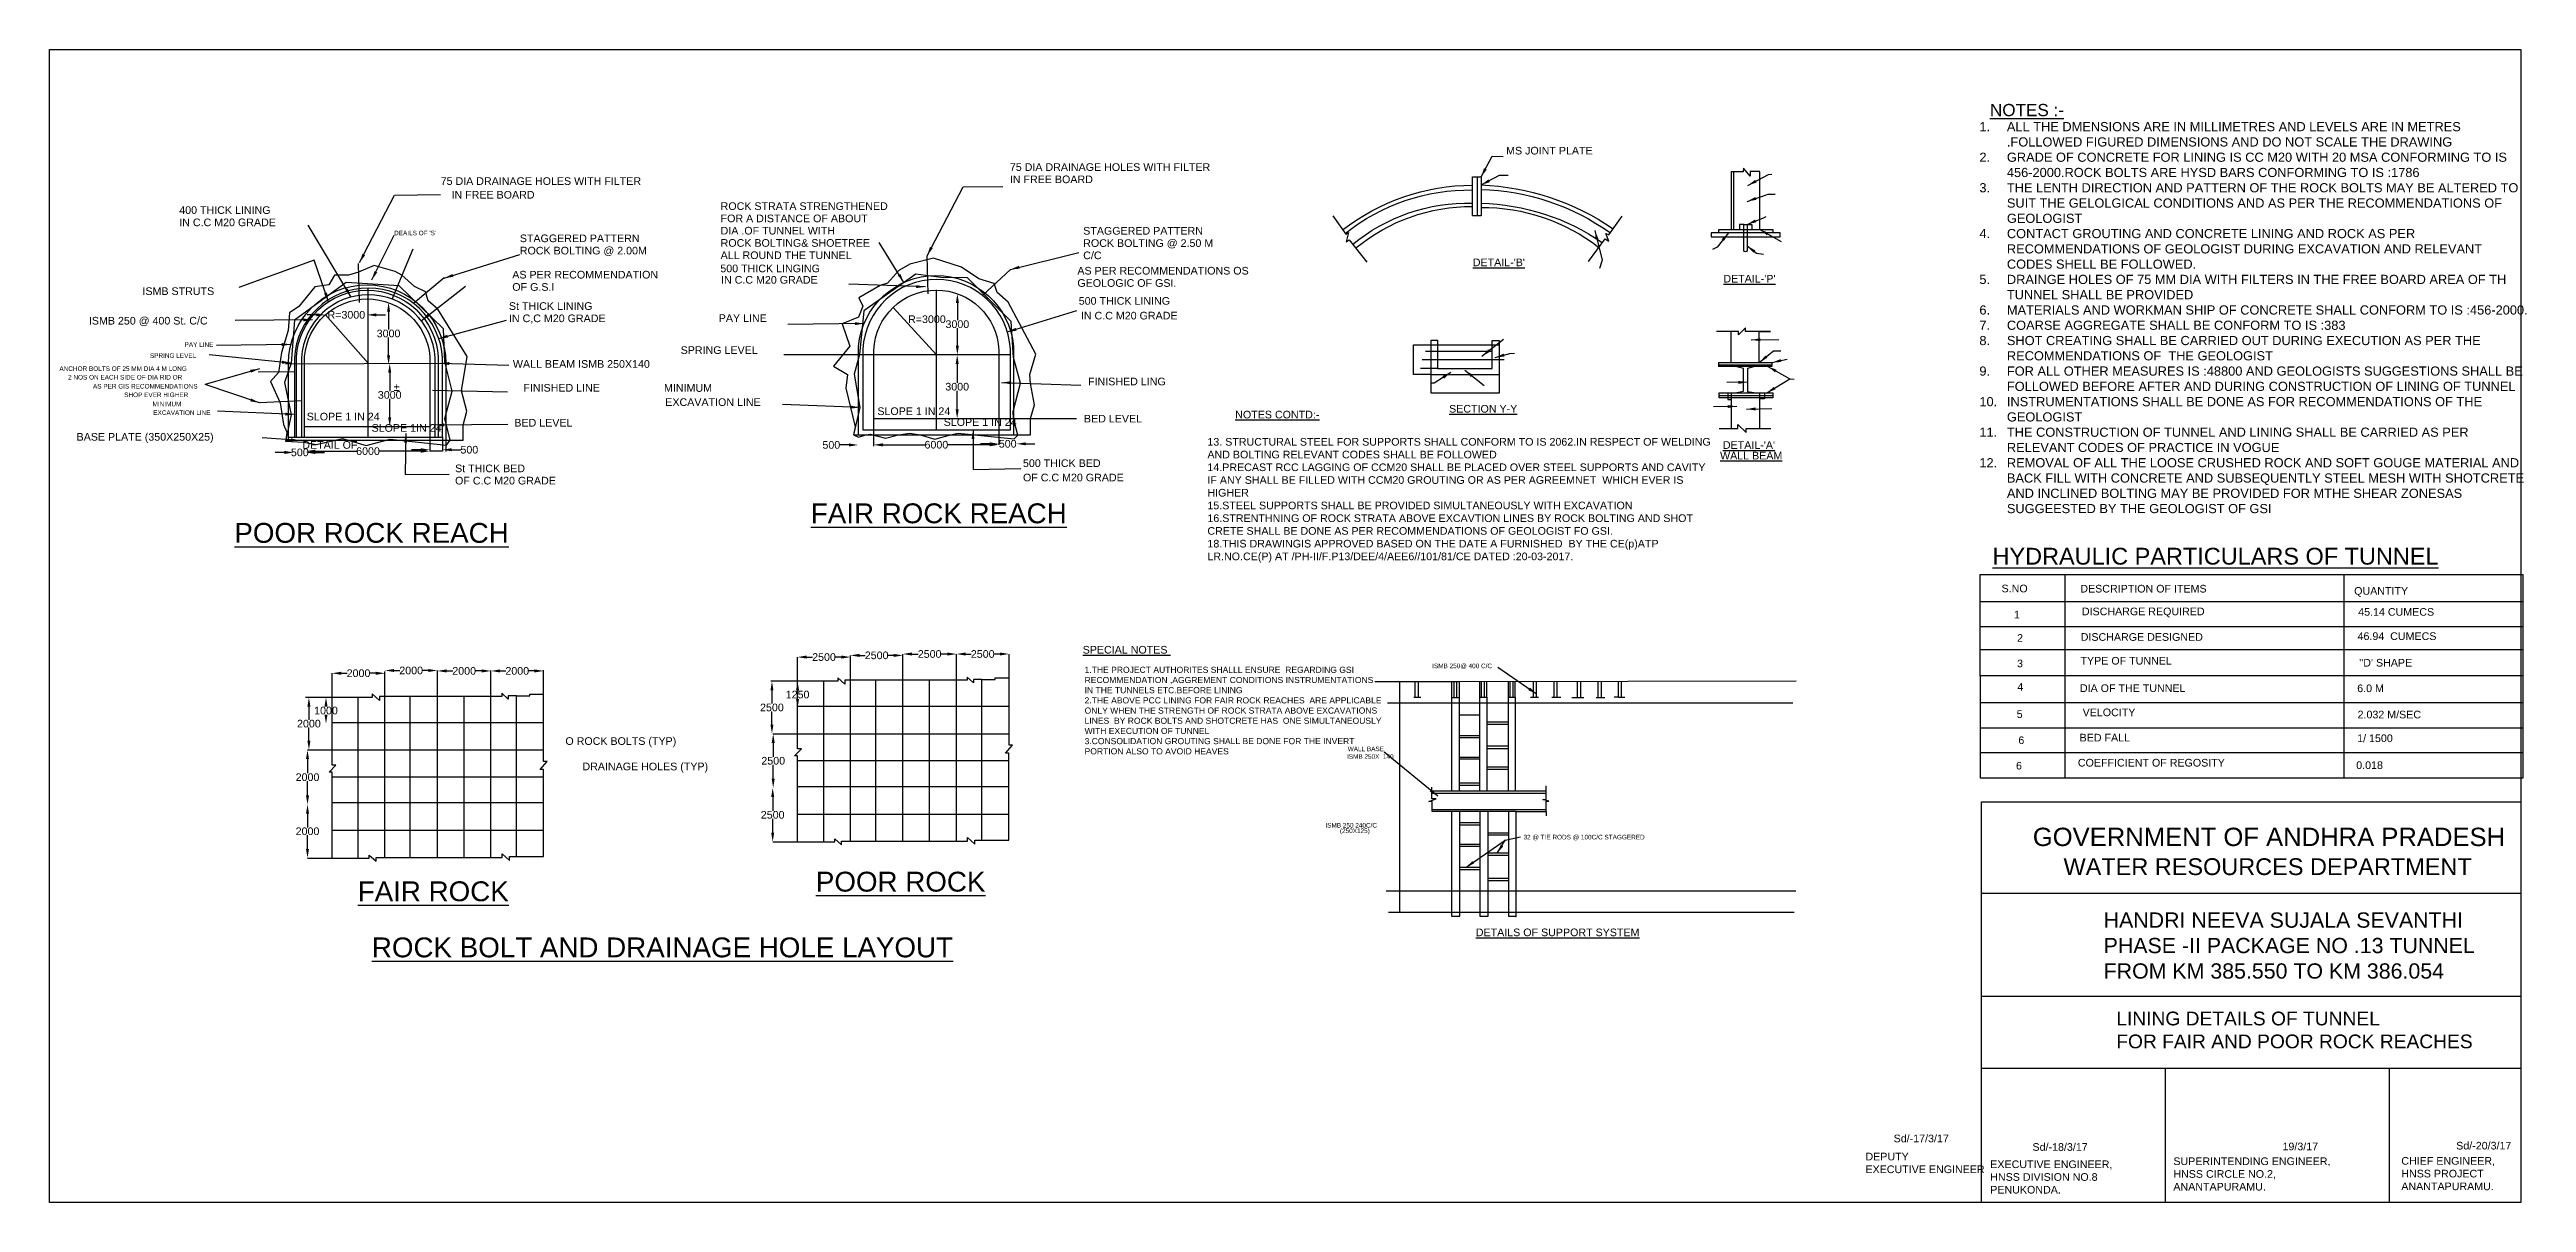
# Model space of a CAD drawing. Header units: millimetres. Extents: x 5124 to 3341855, y 2311 to 45926356.
# Drawn here: x 3333748 to 3341855, y 45922582 to 45926356 of the extents above; entities outside this region: 2.
import ezdxf

# ---------------------------------------------------------------- set-up
doc = ezdxf.new("R2010")
doc.units = ezdxf.units.MM
doc.header["$MEASUREMENT"] = 0
for name, color, linetype in [('DIMENSION', 7, 'Continuous'), ('DRAWING', 2, 'Continuous'), ('TEXT', 7, 'Continuous')]:
    doc.layers.add(name, color=color, linetype=linetype)
doc.styles.get("Standard").update_dxf_attribs({"font": 'arial.ttf', "height": 25})
doc.dimstyles.get("Standard").update_dxf_attribs({"dimtxt": 200, "dimasz": 110, "dimexe": 0.18, "dimexo": 0.0625, "dimgap": 0.09, "dimtad": 0, "dimtih": 1, "dimtoh": 1, "dimdec": 0, "dimzin": 0, "dimdsep": 46, "dimtxsty": 'Standard', "dimblk": 'OBLIQUE', "dimcen": 0.09, "dimse1": 1, "dimse2": 1, "dimadec": 0, "dimazin": 0, "dimtfac": 1, "dimtdec": 0, "dimtofl": 0, "dimtmove": 0, "dimatfit": 3, "dimfxl": 1, "dimtolj": 1, "dimtzin": 0, "dimarcsym": 0})

msp = doc.modelspace()

# ---------------------------------------------------------------- texts
at = {"layer": 'DIMENSION', "color": 0, "width": 1574.687, "attachment_point": 1}
for s, insert, char_height in [('HANDRI NEEVA SUJALA SEVANTHI \\PPHASE -II PACKAGE NO .13 TUNNEL \\PFROM KM 385.550 TO KM 386.054', (3340471.3, 45923531.1), 50), ('LINING DETAILS OF TUNNEL\\PFOR FAIR AND POOR ROCK REACHES', (3340512.6, 45923206.4), 45)]:
    msp.add_mtext(s, dxfattribs=dict(at, insert=insert, char_height=char_height))
at = {"layer": 'DRAWING', "color": 0}
for s, height, p in [('%%UNOTES :-', 40, (3340099.2, 45926137.7)), ('%%UNOTES CONTD:-', 25, (3337628.9, 45925148.3)), ('%%USPECIAL NOTES ', 25, (3337129.7, 45924378.5)), ('Sd/-17/3/17', 25, (3339783.9, 45922778.7)), ('Sd/-18/3/17', 25, (3340238.5, 45922750.8)), ('19/3/17', 25, (3341056.7, 45922752.5)), ('Sd/-20/3/17', 25, (3341625.2, 45922755.1))]:
    msp.add_text(s, height=height, dxfattribs=at).set_placement(p)
at = {"layer": 'DRAWING', "color": 0, "attachment_point": 1}
for s, width, insert, char_height in [('\\pi-90,l120,t120;1.^IALL THE DMENSIONS ARE IN MILLIMETRES AND LEVELS ARE IN METRES .FOLLOWED FIGURED DIMENSIONS AND DO NOT SCALE THE DRAWING\\P2.^IGRADE OF CONCRETE FOR LINING IS CC M20 WITH 20 MSA CONFORMING TO IS 456-2000.ROCK BOLTS ARE HYSD BARS CONFORMING TO IS :1786\\P3.^ITHE LENTH DIRECTION AND PATTERN OF THE ROCK BOLTS MAY BE ALTERED TO SUIT THE GELOLGICAL CONDITIONS AND AS PER THE RECOMMENDATIONS OF GEOLOGIST\\P4.^ICONTACT GROUTING AND CONCRETE LINING AND ROCK AS PER RECOMMENDATIONS OF GEOLOGIST DURING EXCAVATION AND RELEVANT CODES SHELL BE FOLLOWED.\\P5.^IDRAINGE HOLES OF 75 MM DIA WITH FILTERS IN THE FREE BOARD AREA OF TH TUNNEL SHALL BE PROVIDED\\P6.^IMATERIALS AND WORKMAN SHIP OF CONCRETE SHALL CONFORM TO IS :456-2000.\\P7.^ICOARSE AGGREGATE SHALL BE CONFORM TO IS :383\\P8.^ISHOT CREATING SHALL BE CARRIED OUT DURING EXECUTION AS PER THE RECOMMENDATIONS OF  THE GEOLOGIST\\P9.^IFOR ALL OTHER MEASURES IS :48800 AND GEOLOGISTS SUGGESTIONS SHALL BE FOLLOWED BEFORE AFTER AND DURING CONSTRUCTION OF LINING OF TUNNEL \\P10.^IINSTRUMENTATIONS SHALL BE DONE AS FOR RECOMMENDATIONS OF THE GEOLOGIST \\P11.^ITHE CONSTRUCTION OF TUNNEL AND LINING SHALL BE CARRIED AS PER RELEVANT CODES OF PRACTICE IN VOGUE \\P12.^IREMOVAL OF ALL THE LOOSE CRUSHED ROCK AND SOFT GOUGE MATERIAL AND BACK FILL WITH CONCRETE AND SUBSEQUENTLY STEEL MESH WITH SHOTCRETE AND INCLINED BOLTING MAY BE PROVIDED FOR MTHE SHEAR ZONESAS SUGGEESTED BY THE GEOLOGIST OF GSI', 1814.399, (3340034.6, 45926118.4), 30), ('\\A1;13. STRUCTURAL STEEL FOR SUPPORTS SHALL CONFORM TO IS 2062.IN RESPECT OF WELDING AND BOLTING RELEVANT CODES SHALL BE FOLLOWED \\P14.PRECAST RCC LAGGING OF CCM20 SHALL BE PLACED OVER STEEL SUPPORTS AND CAVITY IF ANY SHALL BE FILLED WITH CCM20 GROUTING OR AS PER AGREEMNET  WHICH EVER IS HIGHER \\P15.STEEL SUPPORTS SHALL BE PROVIDED SIMULTANEOUSLY WITH EXCAVATION \\P16.STRENTHNING OF ROCK STRATA ABOVE EXCAVTION LINES BY ROCK BOLTING AND SHOT CRETE SHALL BE DONE AS PER RECOMMENDATIONS OF GEOLOGIST FO GSI.\\P18.THIS DRAWINGIS APPROVED BASED ON THE DATE A FURNISHED  BY THE CE(p)ATP LR.NO.CE(P) AT /PH-II/F.P13/DEE/4/AEE6//101/81/CE DATED :20-03-2017.', 1662.599, (3337537.9, 45925084.2), 25)]:
    msp.add_mtext_dynamic_manual_height_columns(s, width=width, gutter_width=125, heights=[0], dxfattribs=dict(at, insert=insert, char_height=char_height))
for s, insert, char_height, width in [('1.THE PROJECT AUTHORITES SHALLL ENSURE  REGARDING GSI RECOMMENDATION ,AGGREMENT CONDITIONS INSTRUMENTATIONS IN THE TUNNELS ETC.BEFORE LINING  \\P2.THE ABOVE PCC LINING FOR FAIR ROCK REACHES  ARE APPLICABLE ONLY WHEN THE STRENGTH OF ROCK STRATA ABOVE EXCAVATIONS LINES  BY ROCK BOLTS AND SHOTCRETE HAS  ONE SIMULTANEOUSLY WITH EXECUTION OF TUNNEL  \\P3.CONSOLIDATION GROUTING SHALL BE DONE FOR THE INVERT PORTION ALSO TO AVOID HEAVES ', (3337135.9, 45924335.3), 20, 968.928), ('\\pi38.66;{\\H2.4x;GOVERNMENT OF ANDHRA PRADESH \\H1.0833x; \\P\\pi139.31;\\H0.84615x;WATER RESOURCES DEPARTMENT }', (3340200.7, 45923808.4), 25, 1612.272), ('DEPUTY \\PEXECUTIVE ENGINEER ', (3339691.7, 45922744.4), 25, 399.778), ('EXECUTIVE ENGINEER, HNSS DIVISION NO.8 PENUKONDA.', (3340100.2, 45922719.2), 25, 399.778), ('SUPERINTENDING ENGINEER, HNSS CIRCLE NO.2, ANANTAPURAMU.', (3340699.5, 45922729.1), 25, 514.291), ('CHIEF ENGINEER, HNSS PROJECT ANANTAPURAMU.', (3341445.6, 45922730.3), 25, 306.651)]:
    msp.add_mtext(s, dxfattribs=dict(at, insert=insert, char_height=char_height, width=width))
at = {"layer": 'TEXT', "color": 0}
for s, height, p in [('MS JOINT PLATE', 25, (3338515.5, 45926012.3)), ('75 DIA DRAINAGE HOLES WITH FILTER', 25, (3335028.4, 45925912.7)), ('75 DIA DRAINAGE HOLES WITH FILTER ', 25, (3336891.3, 45925958.5)), ('IN FREE BOARD  ', 25, (3336891.3, 45925918.4)), ('400 THICK LINING ', 25, (3334172.7, 45925817.7)), ('IN FREE BOARD', 25, (3335063.9, 45925867.9)), ('ROCK STRATA STRENGTHENED', 25, (3335944.6, 45925830.7)), ('IN C.C M20 GRADE', 25, (3334172.7, 45925777.5)), ("DEAILS OF 'S'", 15, (3334876, 45925747.7)), ('FOR A DISTANCE OF ABOUT ', 25, (3335944.6, 45925790.5)), ('DIA .OF TUNNEL WITH ', 25, (3335944.6, 45925750.4)), ('STAGGERED PATTERN ', 25, (3337131.4, 45925749.9)), ('STAGGERED PATTERN ', 25, (3335287.4, 45925725.3)), ('ROCK BOLTING @ 2.00M', 25, (3335287.4, 45925685.1)), ('ALL ROUND THE TUNNEL', 25, (3335944.6, 45925670)), ('ROCK BOLTING& SHOETREE', 25, (3335944.6, 45925710.2)), ('C/C ', 25, (3337131.4, 45925669.6)), ('ROCK BOLTING @ 2.50 M', 25, (3337131.4, 45925709.7)), ('AS PER RECOMMENDATION ', 25, (3335262.7, 45925606.3)), ('500 THICK LINGING ', 25, (3335943.7, 45925626.7)), ('IN C.C M20 GRADE', 25, (3335946, 45925589.4)), ('AS PER RECOMMENDATIONS OS ', 25, (3337112.3, 45925619.3)), ('GEOLOGIC OF GSI.', 25, (3337112.3, 45925579.1)), ("%%UDETAIL-'B'", 25, (3338406.5, 45925646.6)), ("%%UDETAIL-'P'", 25, (3339226.6, 45925593.2)), ('ISMB STRUTS', 25, (3334052.3, 45925552.4)), ('St THICK LINING ', 25, (3335251.8, 45925503.6)), ('OF G.S.I', 25, (3335262.7, 45925566.1)), ('500 THICK LINING', 25, (3337116.8, 45925520.5)), ('ISMB 250 @ 400 St. C/C', 25, (3333877, 45925455.6)), ('IN C,C M20 GRADE', 25, (3335251.8, 45925463.4)), ('PAY LINE', 25, (3335938.5, 45925464)), ('R=3000', 25, (3336558.2, 45925460.5)), ('IN C.C M20 GRADE', 25, (3337123.8, 45925472.3)), ('SPRING LEVEL', 15, (3334076.8, 45925346.4)), ('PAY LINE', 15, (3334190.1, 45925382.6)), ('SPRING LEVEL', 25, (3335813.8, 45925359.4)), ('ANCHOR BOLTS OF 25 MM DIA 4 M LONG', 15, (3333780.6, 45925303.7)), ('2 NOS ON EACH SIDE OF DIA RID OR', 15, (3333808.8, 45925275.6)), ('WALL BEAM ISMB 250X140', 25, (3335264.7, 45925314)), ('FINISHED LING', 25, (3337147.3, 45925256.6)), ('AS PER GIS RECOMMENDATIONS', 15, (3333890.4, 45925246)), ('SHOP EVER HIGHER ', 15, (3333992.5, 45925218)), ('MINIMUM', 15, (3334085.4, 45925187.8)), ('FINISHED LINE', 25, (3335299.1, 45925236.1)), ('MINIMUM', 25, (3335759.3, 45925235.4)), ('EXCAVATION LINE', 25, (3335763.5, 45925189.1)), ('%%USECTION Y-Y', 25, (3338328.9, 45925167.4)), ('EXCAVATION LINE', 15, (3334087.7, 45925159.6)), ('SLOPE 1 IN 24', 25, (3334589.9, 45925141.8)), ('SLOPE 1IN 24', 25, (3334802.2, 45925104.6)), ('BED LEVEL', 25, (3335269.5, 45925121.6)), ('SLOPE 1 IN 24', 25, (3336457.6, 45925159.4)), ('SLOPE 1 IN 24', 25, (3336674.7, 45925123.7)), ('BED LEVEL', 25, (3337133.8, 45925135)), ('BASE PLATE (350X250X25)', 25, (3333836.7, 45925075.5)), ('DETAIL OF ', 25, (3334575.5, 45925049)), ('%%UWALL BEAM', 25, (3339215.8, 45925014)), ("%%UDETAIL-'A'", 25, (3339225.1, 45925048.7)), ('St THICK BED ', 25, (3335075.5, 45924972.2)), ('OF C.C M20 GRADE', 25, (3335075.5, 45924932.1)), ('500 THICK BED', 25, (3336934.2, 45924989.3)), ('OF C.C M20 GRADE', 25, (3336934.2, 45924942.3)), ('%%UFAIR ROCK REACH', 65, (3336239.9, 45924805.1)), ('%%UPOOR ROCK REACH', 65, (3334353.1, 45924741.1)), ('%%UHYDRAULIC PARTICULARS OF TUNNEL', 55, (3340107.5, 45924669.7)), ('S.NO ', 25, (3340137.2, 45924579)), ('DESCRIPTION OF ITEMS ', 25, (3340395, 45924578.4)), ('QUANTITY', 25, (3341291.2, 45924571.1)), ('1', 25, (3340177.8, 45924493.6)), ('DISCHARGE REQUIRED', 25, (3340400.1, 45924503.9)), ('45.14 CUMECS', 25, (3341304.5, 45924502.4)), ('2', 25, (3340187.8, 45924417)), ('DISCHARGE DESIGNED', 25, (3340396.3, 45924420.3)), ('46.94  CUMECS', 25, (3341302.4, 45924423)), ('ISMB 250@ 400 C/C', 15, (3338273.6, 45924330.6)), ('3', 25, (3340187.8, 45924333.7)), ('TYPE OF TUNNEL', 25, (3340395.6, 45924342.5)), ("''D' SHAPE", 25, (3341307.8, 45924336)), ('4', 25, (3340188.9, 45924257.1)), ('DIA OF THE TUNNEL', 25, (3340393.7, 45924252.8)), ('6.0 M', 25, (3341301.3, 45924252.3)), ('5', 25, (3340186.7, 45924167.8)), ('VELOCITY', 25, (3340402.5, 45924173.5)), ('2.032 M/SEC', 25, (3341302.4, 45924166.4)), ('O ROCK BOLTS (TYP)', 25, (3335436.6, 45924079.6)), ('WALL BASE', 15, (3337997.1, 45924058.9)), ('6', 25, (3340192.2, 45924082.3)), ('BED FALL', 25, (3340392.6, 45924090.8)), ('1/ 1500', 25, (3341301.2, 45924088.8)), ('DRAINAGE HOLES (TYP)', 25, (3335492.3, 45923996.4)), ('ISMB 250X  140', 15, (3337994.8, 45924034)), ('6', 25, (3340184.5, 45923999)), ('COEFFICIENT OF REGOSITY', 25, (3340386.9, 45924008.7)), ('0.018', 25, (3341298, 45924000.7)), ('ISMB 250 240C/C', 15, (3337924.1, 45923808.8)), ('(250X125)', 15, (3337971.6, 45923790.9)), ('32 @ TIE RODS @ 100C/C STAGGERED', 15, (3338572.5, 45923770.2)), ('%%UPOOR ROCK', 65, (3336256.4, 45923599.3)), ('%%UFAIR ROCK', 65, (3334756.8, 45923567.8)), ('%%UROCK BOLT AND DRAINAGE HOLE LAYOUT', 65, (3334803.2, 45923384.1)), ('%%UDETAILS OF SUPPORT SYSTEM', 25, (3338416.4, 45923453.3))]:
    msp.add_text(s, height=height, dxfattribs=at).set_placement(p)
at = {"layer": 'TEXT', "color": 0, "insert": (3334874.6, 45925263.5), "char_height": 25, "attachment_point": 1}
msp.add_mtext_dynamic_manual_height_columns('%%P', width=3.294, gutter_width=125, heights=[0], dxfattribs=at)

# ---------------------------------------------------------------- blocks, each defined once
blk = doc.blocks.new('*D43')
at = {"layer": 'Defpoints', "color": 0}
for p in [(3334546.9, 45925036.9), (3334546.9, 45925034.4), (3334587.9, 45925035.9)]:
    blk.add_point(p, dxfattribs=at)
at = {"layer": 'DIMENSION', "color": 0, "lineweight": -2}
for p, q in [((3334516.9, 45925036.9), (3334486.9, 45925036.9)), ((3334617.9, 45925036.9), (3334647.9, 45925036.9))]:
    blk.add_line(p, q, dxfattribs=at)
at = {"layer": 'DIMENSION', "color": 0}
for points in [[(3334516.9, 45925041.9), (3334516.9, 45925031.9), (3334546.9, 45925036.9)], [(3334617.9, 45925041.9), (3334617.9, 45925031.9), (3334587.9, 45925036.9)]]:
    blk.add_solid(points, dxfattribs=at)
at = {"layer": 'DIMENSION', "color": 0, "insert": (3334567.4, 45925036.9), "char_height": 25, "attachment_point": 5}
blk.add_mtext('\\A1;500', dxfattribs=at)
blk = doc.blocks.new('*D53')
at = {"layer": 'Defpoints', "color": 0}
for p in [(3334587.9, 45925035.9), (3334993, 45925041), (3334993, 45925041)]:
    blk.add_point(p, dxfattribs=at)
at = {"layer": 'DIMENSION', "color": 0, "lineweight": -2}
for p, q in [((3334617.9, 45925041), (3334753, 45925041)), ((3334963, 45925041), (3334827.9, 45925041))]:
    blk.add_line(p, q, dxfattribs=at)
at = {"layer": 'DIMENSION', "color": 0}
for points in [[(3334617.9, 45925046), (3334617.9, 45925036), (3334587.9, 45925041)], [(3334963, 45925046), (3334963, 45925036), (3334993, 45925041)]]:
    blk.add_solid(points, dxfattribs=at)
at = {"layer": 'DIMENSION', "color": 0, "insert": (3334790.5, 45925041), "char_height": 25, "attachment_point": 5}
blk.add_mtext('\\A1;6000', dxfattribs=at)
blk = doc.blocks.new('_DotBlank')
at = {"color": 0, "linetype": 'ByBlock', "lineweight": -2}
blk.add_line((-0.5, 0), (-1, 0), dxfattribs=at)
blk.add_circle((0, 0), 0.5, dxfattribs=at)
blk = doc.blocks.new('*D54')
at = {"layer": 'Defpoints', "color": 0}
for p in [(3334993, 45925041), (3335034.5, 45925045.7), (3335034.5, 45925041)]:
    blk.add_point(p, dxfattribs=at)
at = {"layer": 'DIMENSION', "color": 0, "lineweight": -2}
for p, q in [((3334963, 45925045.7), (3334933, 45925045.7)), ((3335064.5, 45925045.7), (3335094.5, 45925045.7))]:
    blk.add_line(p, q, dxfattribs=at)
at = {"layer": 'DIMENSION', "color": 0}
for points in [[(3334963, 45925050.7), (3334963, 45925040.7), (3334993, 45925045.7)], [(3335064.5, 45925050.7), (3335064.5, 45925040.7), (3335034.5, 45925045.7)]]:
    blk.add_solid(points, dxfattribs=at)
at = {"layer": 'DIMENSION', "color": 0, "insert": (3335122.2, 45925045.7), "char_height": 25, "attachment_point": 5}
blk.add_mtext('\\A1;500', dxfattribs=at)
blk = doc.blocks.new('*D55')
at = {"layer": 'Defpoints', "color": 0}
for p in [(3334856.6, 45925328.3), (3334861.5, 45925328.3), (3334860.3, 45925122)]:
    blk.add_point(p, dxfattribs=at)
at = {"layer": 'DIMENSION', "color": 0, "lineweight": -2}
for p, q in [((3334861.5, 45925298.3), (3334861.5, 45925238)), ((3334861.5, 45925152), (3334861.5, 45925212.3))]:
    blk.add_line(p, q, dxfattribs=at)
at = {"layer": 'DIMENSION', "color": 0}
for points in [[(3334856.5, 45925298.3), (3334866.5, 45925298.3), (3334861.5, 45925328.3)], [(3334856.5, 45925152), (3334866.5, 45925152), (3334861.5, 45925122)]]:
    blk.add_solid(points, dxfattribs=at)
at = {"layer": 'DIMENSION', "color": 0, "insert": (3334861.5, 45925225.1), "char_height": 25, "attachment_point": 5}
blk.add_mtext('\\A1;3000', dxfattribs=at)
blk = doc.blocks.new('*D56')
at = {"layer": 'Defpoints', "color": 0}
for p in [(3334856.8, 45925527.6), (3334857.8, 45925527.6), (3334860.9, 45925324.7)]:
    blk.add_point(p, dxfattribs=at)
at = {"layer": 'DIMENSION', "color": 0, "lineweight": -2}
for p, q in [((3334857.8, 45925497.6), (3334857.8, 45925439)), ((3334857.8, 45925354.7), (3334857.8, 45925413.3))]:
    blk.add_line(p, q, dxfattribs=at)
at = {"layer": 'DIMENSION', "color": 0}
for points in [[(3334852.8, 45925497.6), (3334862.8, 45925497.6), (3334857.8, 45925527.6)], [(3334852.8, 45925354.7), (3334862.8, 45925354.7), (3334857.8, 45925324.7)]]:
    blk.add_solid(points, dxfattribs=at)
at = {"layer": 'DIMENSION', "color": 0, "insert": (3334857.8, 45925426.2), "char_height": 25, "attachment_point": 5}
blk.add_mtext('\\A1;3000', dxfattribs=at)
blk = doc.blocks.new('*D57')
at = {"layer": 'Defpoints', "color": 0}
for p in [(3334651.1, 45925487.3), (3334788, 45925487.3), (3334788, 45925333.8)]:
    blk.add_point(p, dxfattribs=at)
at = {"layer": 'DIMENSION', "color": 0, "lineweight": -2}
for p, q in [((3334621.1, 45925487.3), (3334591.1, 45925487.3)), ((3334818, 45925487.3), (3334848, 45925487.3))]:
    blk.add_line(p, q, dxfattribs=at)
at = {"layer": 'DIMENSION', "color": 0}
for points in [[(3334621.1, 45925492.3), (3334621.1, 45925482.3), (3334651.1, 45925487.3)], [(3334818, 45925492.3), (3334818, 45925482.3), (3334788, 45925487.3)]]:
    blk.add_solid(points, dxfattribs=at)
at = {"layer": 'DIMENSION', "color": 0, "insert": (3334719.6, 45925487.3), "char_height": 25, "attachment_point": 5}
blk.add_mtext('\\A1;R=3000', dxfattribs=at)
blk = doc.blocks.new('*D58')
at = {"layer": 'Defpoints', "color": 0}
for p in [(3336718.9, 45925356.5), (3336718.9, 45925147.5), (3336718.9, 45925147.5)]:
    blk.add_point(p, dxfattribs=at)
at = {"layer": 'DIMENSION', "color": 0, "lineweight": -2}
for p, q in [((3336718.9, 45925326.5), (3336718.9, 45925264.9)), ((3336718.9, 45925177.5), (3336718.9, 45925239.1))]:
    blk.add_line(p, q, dxfattribs=at)
at = {"layer": 'DIMENSION', "color": 0}
for points in [[(3336713.9, 45925326.5), (3336723.9, 45925326.5), (3336718.9, 45925356.5)], [(3336713.9, 45925177.5), (3336723.9, 45925177.5), (3336718.9, 45925147.5)]]:
    blk.add_solid(points, dxfattribs=at)
at = {"layer": 'DIMENSION', "color": 0, "insert": (3336718.9, 45925252), "char_height": 25, "attachment_point": 5}
blk.add_mtext('\\A1;3000', dxfattribs=at)
blk = doc.blocks.new('*D59')
at = {"layer": 'Defpoints', "color": 0}
for p in [(3336719.5, 45925556.6), (3336719.5, 45925556.6), (3336718.9, 45925356.5)]:
    blk.add_point(p, dxfattribs=at)
at = {"layer": 'DIMENSION', "color": 0, "lineweight": -2}
for p, q in [((3336719.5, 45925526.6), (3336719.5, 45925469.4)), ((3336719.5, 45925386.5), (3336719.5, 45925443.7))]:
    blk.add_line(p, q, dxfattribs=at)
at = {"layer": 'DIMENSION', "color": 0}
for points in [[(3336714.5, 45925526.6), (3336724.5, 45925526.6), (3336719.5, 45925556.6)], [(3336714.5, 45925386.5), (3336724.5, 45925386.5), (3336719.5, 45925356.5)]]:
    blk.add_solid(points, dxfattribs=at)
at = {"layer": 'DIMENSION', "color": 0, "insert": (3336719.5, 45925456.6), "char_height": 25, "attachment_point": 5}
blk.add_mtext('\\A1;3000', dxfattribs=at)
blk = doc.blocks.new('*D60')
at = {"layer": 'Defpoints', "color": 0}
for p in [(3336446.5, 45925057.5), (3336855, 45925062), (3336855, 45925062)]:
    blk.add_point(p, dxfattribs=at)
at = {"layer": 'DIMENSION', "color": 0, "lineweight": -2}
for p, q in [((3336476.5, 45925062), (3336613.3, 45925062)), ((3336825, 45925062), (3336688.2, 45925062))]:
    blk.add_line(p, q, dxfattribs=at)
at = {"layer": 'DIMENSION', "color": 0}
for points in [[(3336476.5, 45925067), (3336476.5, 45925057), (3336446.5, 45925062)], [(3336825, 45925067), (3336825, 45925057), (3336855, 45925062)]]:
    blk.add_solid(points, dxfattribs=at)
at = {"layer": 'DIMENSION', "color": 0, "insert": (3336650.8, 45925062), "char_height": 25, "attachment_point": 5}
blk.add_mtext('\\A1;6000', dxfattribs=at)
blk = doc.blocks.new('*D61')
at = {"layer": 'Defpoints', "color": 0}
for p in [(3336394.7, 45925061.4), (3336394.7, 45925057), (3336446.5, 45925057.5)]:
    blk.add_point(p, dxfattribs=at)
at = {"layer": 'DIMENSION', "color": 0, "lineweight": -2}
for p, q in [((3336364.7, 45925061.4), (3336334.7, 45925061.4)), ((3336476.5, 45925061.4), (3336506.5, 45925061.4))]:
    blk.add_line(p, q, dxfattribs=at)
at = {"layer": 'DIMENSION', "color": 0}
for points in [[(3336364.7, 45925066.4), (3336364.7, 45925056.4), (3336394.7, 45925061.4)], [(3336476.5, 45925066.4), (3336476.5, 45925056.4), (3336446.5, 45925061.4)]]:
    blk.add_solid(points, dxfattribs=at)
at = {"layer": 'DIMENSION', "color": 0, "insert": (3336307, 45925061.4), "char_height": 25, "attachment_point": 5}
blk.add_mtext('\\A1;500', dxfattribs=at)
blk = doc.blocks.new('*D62')
at = {"layer": 'Defpoints', "color": 0}
for p in [(3336855, 45925062), (3336913.4, 45925065.1), (3336913.4, 45925060.3)]:
    blk.add_point(p, dxfattribs=at)
at = {"layer": 'DIMENSION', "color": 0, "lineweight": -2}
for p, q in [((3336825, 45925065.1), (3336795, 45925065.1)), ((3336943.4, 45925065.1), (3336973.4, 45925065.1))]:
    blk.add_line(p, q, dxfattribs=at)
at = {"layer": 'DIMENSION', "color": 0}
for points in [[(3336825, 45925070.1), (3336825, 45925060.1), (3336855, 45925065.1)], [(3336943.4, 45925070.1), (3336943.4, 45925060.1), (3336913.4, 45925065.1)]]:
    blk.add_solid(points, dxfattribs=at)
at = {"layer": 'DIMENSION', "color": 0, "insert": (3336884.2, 45925065.1), "char_height": 25, "attachment_point": 5}
blk.add_mtext('\\A1;500', dxfattribs=at)
blk = doc.blocks.new('*D63')
at = {"layer": 'Defpoints', "color": 0}
for p in [(3336716.5, 45924376), (3336888.5, 45924377), (3336888.5, 45924376)]:
    blk.add_point(p, dxfattribs=at)
at = {"layer": 'DIMENSION', "color": 0, "lineweight": -2}
for p, q in [((3336746.5, 45924377), (3336764.91, 45924377)), ((3336858.5, 45924377), (3336840.09, 45924377))]:
    blk.add_line(p, q, dxfattribs=at)
at = {"layer": 'DIMENSION', "color": 0}
for points in [[(3336746.5, 45924382), (3336746.5, 45924372), (3336716.5, 45924377)], [(3336858.5, 45924382), (3336858.5, 45924372), (3336888.5, 45924377)]]:
    blk.add_solid(points, dxfattribs=at)
at = {"layer": 'DIMENSION', "color": 0, "insert": (3336802.5, 45924377), "char_height": 25, "attachment_point": 5}
blk.add_mtext('\\A1;2500', dxfattribs=at)
blk = doc.blocks.new('*D64')
at = {"layer": 'Defpoints', "color": 0}
for p in [(3336196.5, 45924288), (3336196.5, 45924288), (3336196.5, 45924200.3)]:
    blk.add_point(p, dxfattribs=at)
at = {"layer": 'DIMENSION', "color": 0, "lineweight": -2}
for p, q in [((3336196.5, 45924258), (3336196.5, 45924257)), ((3336196.5, 45924230.3), (3336196.5, 45924231.3))]:
    blk.add_line(p, q, dxfattribs=at)
at = {"layer": 'DIMENSION', "color": 0}
for points in [[(3336191.5, 45924258), (3336201.5, 45924258), (3336196.5, 45924288)], [(3336191.5, 45924230.3), (3336201.5, 45924230.3), (3336196.5, 45924200.3)]]:
    blk.add_solid(points, dxfattribs=at)
at = {"layer": 'DIMENSION', "color": 0, "insert": (3336196.5, 45924244.2), "char_height": 25, "attachment_point": 5}
blk.add_mtext('\\A1;1250', dxfattribs=at)
blk = doc.blocks.new('*D65')
at = {"layer": 'Defpoints', "color": 0}
for p in [(3336109.5, 45924288), (3336112.6, 45924288), (3336116, 45924116)]:
    blk.add_point(p, dxfattribs=at)
at = {"layer": 'DIMENSION', "color": 0, "lineweight": -2}
for p, q in [((3336112.6, 45924258), (3336112.6, 45924214.9)), ((3336112.6, 45924146), (3336112.6, 45924189.1))]:
    blk.add_line(p, q, dxfattribs=at)
at = {"layer": 'DIMENSION', "color": 0}
for points in [[(3336107.6, 45924258), (3336117.6, 45924258), (3336112.6, 45924288)], [(3336107.6, 45924146), (3336117.6, 45924146), (3336112.6, 45924116)]]:
    blk.add_solid(points, dxfattribs=at)
at = {"layer": 'DIMENSION', "color": 0, "insert": (3336112.6, 45924202), "char_height": 25, "attachment_point": 5}
blk.add_mtext('\\A1;2500', dxfattribs=at)
blk = doc.blocks.new('*D66')
at = {"layer": 'Defpoints', "color": 0}
for p in [(3336112.6, 45924116), (3336115, 45923939), (3336116.7, 45923939)]:
    blk.add_point(p, dxfattribs=at)
at = {"layer": 'DIMENSION', "color": 0, "lineweight": -2}
for p, q in [((3336116.7, 45924086), (3336116.7, 45924040.3)), ((3336116.7, 45923969), (3336116.7, 45924014.6))]:
    blk.add_line(p, q, dxfattribs=at)
at = {"layer": 'DIMENSION', "color": 0}
for points in [[(3336111.7, 45924086), (3336121.7, 45924086), (3336116.7, 45924116)], [(3336111.7, 45923969), (3336121.7, 45923969), (3336116.7, 45923939)]]:
    blk.add_solid(points, dxfattribs=at)
at = {"layer": 'DIMENSION', "color": 0, "insert": (3336116.7, 45924027.5), "char_height": 25, "attachment_point": 5}
blk.add_mtext('\\A1;2500', dxfattribs=at)
blk = doc.blocks.new('*D67')
at = {"layer": 'Defpoints', "color": 0}
for p in [(3336115, 45923939), (3336115, 45923762), (3336115, 45923762)]:
    blk.add_point(p, dxfattribs=at)
at = {"layer": 'DIMENSION', "color": 0, "lineweight": -2}
for p, q in [((3336115, 45923909), (3336115, 45923863.3)), ((3336115, 45923792), (3336115, 45923837.6))]:
    blk.add_line(p, q, dxfattribs=at)
at = {"layer": 'DIMENSION', "color": 0}
for points in [[(3336110, 45923909), (3336120, 45923909), (3336115, 45923939)], [(3336110, 45923792), (3336120, 45923792), (3336115, 45923762)]]:
    blk.add_solid(points, dxfattribs=at)
at = {"layer": 'DIMENSION', "color": 0, "insert": (3336115, 45923850.5), "char_height": 25, "attachment_point": 5}
blk.add_mtext('\\A1;2500', dxfattribs=at)
blk = doc.blocks.new('*D68')
at = {"layer": 'Defpoints', "color": 0}
for p in [(3336541, 45924377), (3336541, 45924376), (3336716.5, 45924376)]:
    blk.add_point(p, dxfattribs=at)
at = {"layer": 'DIMENSION', "color": 0, "lineweight": -2}
for p, q in [((3336571, 45924377), (3336591.2, 45924377)), ((3336686.5, 45924377), (3336666.3, 45924377))]:
    blk.add_line(p, q, dxfattribs=at)
at = {"layer": 'DIMENSION', "color": 0}
for points in [[(3336571, 45924382), (3336571, 45924372), (3336541, 45924377)], [(3336686.5, 45924382), (3336686.5, 45924372), (3336716.5, 45924377)]]:
    blk.add_solid(points, dxfattribs=at)
at = {"layer": 'DIMENSION', "color": 0, "insert": (3336628.8, 45924377), "char_height": 25, "attachment_point": 5}
blk.add_mtext('\\A1;2500', dxfattribs=at)
blk = doc.blocks.new('*D69')
at = {"layer": 'Defpoints', "color": 0}
for p in [(3336369.5, 45924372.5), (3336369.5, 45924372.5), (3336541, 45924376)]:
    blk.add_point(p, dxfattribs=at)
at = {"layer": 'DIMENSION', "color": 0, "lineweight": -2}
for p, q in [((3336399.5, 45924372.5), (3336417.66, 45924372.5)), ((3336511, 45924372.5), (3336492.84, 45924372.5))]:
    blk.add_line(p, q, dxfattribs=at)
at = {"layer": 'DIMENSION', "color": 0}
for points in [[(3336399.5, 45924377.5), (3336399.5, 45924367.5), (3336369.5, 45924372.5)], [(3336511, 45924377.5), (3336511, 45924367.5), (3336541, 45924372.5)]]:
    blk.add_solid(points, dxfattribs=at)
at = {"layer": 'DIMENSION', "color": 0, "insert": (3336455.25, 45924372.5), "char_height": 25, "attachment_point": 5}
blk.add_mtext('\\A1;2500', dxfattribs=at)
blk = doc.blocks.new('*D70')
at = {"layer": 'Defpoints', "color": 0}
for p in [(3336196.5, 45924367), (3336196.5, 45924367), (3336369.5, 45924372.5)]:
    blk.add_point(p, dxfattribs=at)
at = {"layer": 'DIMENSION', "color": 0, "lineweight": -2}
for p, q in [((3336226.5, 45924367), (3336245.41, 45924367)), ((3336339.5, 45924367), (3336320.59, 45924367))]:
    blk.add_line(p, q, dxfattribs=at)
at = {"layer": 'DIMENSION', "color": 0}
for points in [[(3336226.5, 45924372), (3336226.5, 45924362), (3336196.5, 45924367)], [(3336339.5, 45924372), (3336339.5, 45924362), (3336369.5, 45924367)]]:
    blk.add_solid(points, dxfattribs=at)
at = {"layer": 'DIMENSION', "color": 0, "insert": (3336283, 45924367), "char_height": 25, "attachment_point": 5}
blk.add_mtext('\\A1;2500', dxfattribs=at)
blk = doc.blocks.new('*D71')
at = {"layer": 'Defpoints', "color": 0}
for p in [(3334592, 45923884.5), (3334592.5, 45923709), (3334592.5, 45923709)]:
    blk.add_point(p, dxfattribs=at)
at = {"layer": 'DIMENSION', "color": 0, "lineweight": -2}
for p, q in [((3334592.5, 45923854.5), (3334592.5, 45923809.6)), ((3334592.5, 45923739), (3334592.5, 45923783.9))]:
    blk.add_line(p, q, dxfattribs=at)
at = {"layer": 'DIMENSION', "color": 0}
for points in [[(3334587.5, 45923854.5), (3334597.5, 45923854.5), (3334592.5, 45923884.5)], [(3334587.5, 45923739), (3334597.5, 45923739), (3334592.5, 45923709)]]:
    blk.add_solid(points, dxfattribs=at)
at = {"layer": 'DIMENSION', "color": 0, "insert": (3334592.5, 45923796.7), "char_height": 25, "attachment_point": 5}
blk.add_mtext('\\A1;2000', dxfattribs=at)
blk = doc.blocks.new('*D72')
at = {"layer": 'Defpoints', "color": 0}
for p in [(3334592.5, 45924063), (3334592.5, 45924063), (3334592, 45923884.5)]:
    blk.add_point(p, dxfattribs=at)
at = {"layer": 'DIMENSION', "color": 0, "lineweight": -2}
for p, q in [((3334592.5, 45924033), (3334592.5, 45923986.6)), ((3334592.5, 45923914.5), (3334592.5, 45923960.9))]:
    blk.add_line(p, q, dxfattribs=at)
at = {"layer": 'DIMENSION', "color": 0}
for points in [[(3334587.5, 45924033), (3334597.5, 45924033), (3334592.5, 45924063)], [(3334587.5, 45923914.5), (3334597.5, 45923914.5), (3334592.5, 45923884.5)]]:
    blk.add_solid(points, dxfattribs=at)
at = {"layer": 'DIMENSION', "color": 0, "insert": (3334592.5, 45923973.7), "char_height": 25, "attachment_point": 5}
blk.add_mtext('\\A1;2000', dxfattribs=at)
blk = doc.blocks.new('*D73')
at = {"layer": 'Defpoints', "color": 0}
for p in [(3334586, 45924235), (3334597.1, 45924235), (3334592.5, 45924063)]:
    blk.add_point(p, dxfattribs=at)
at = {"layer": 'DIMENSION', "color": 0, "lineweight": -2}
for p, q in [((3334597.1, 45924205), (3334597.1, 45924161.9)), ((3334597.1, 45924093), (3334597.1, 45924136.1))]:
    blk.add_line(p, q, dxfattribs=at)
at = {"layer": 'DIMENSION', "color": 0}
for points in [[(3334592.1, 45924205), (3334602.1, 45924205), (3334597.1, 45924235)], [(3334592.1, 45924093), (3334602.1, 45924093), (3334597.1, 45924063)]]:
    blk.add_solid(points, dxfattribs=at)
at = {"layer": 'DIMENSION', "color": 0, "insert": (3334597.1, 45924149), "char_height": 25, "attachment_point": 5}
blk.add_mtext('\\A1;2000', dxfattribs=at)
blk = doc.blocks.new('*D74')
at = {"layer": 'Defpoints', "color": 0}
for p in [(3334653, 45924235), (3334653, 45924235), (3334653, 45924148.9)]:
    blk.add_point(p, dxfattribs=at)
at = {"layer": 'DIMENSION', "color": 0, "lineweight": -2}
for p, q in [((3334653, 45924205), (3334653, 45924204.8)), ((3334653, 45924178.9), (3334653, 45924179.1))]:
    blk.add_line(p, q, dxfattribs=at)
at = {"layer": 'DIMENSION', "color": 0}
for points in [[(3334648, 45924205), (3334658, 45924205), (3334653, 45924235)], [(3334648, 45924178.9), (3334658, 45924178.9), (3334653, 45924148.9)]]:
    blk.add_solid(points, dxfattribs=at)
at = {"layer": 'DIMENSION', "color": 0, "insert": (3334653, 45924191.9), "char_height": 25, "attachment_point": 5}
blk.add_mtext('\\A1;1000', dxfattribs=at)
blk = doc.blocks.new('*D75')
at = {"layer": 'Defpoints', "color": 0}
for p in [(3334673, 45924314), (3334846, 45924314), (3334846, 45924314)]:
    blk.add_point(p, dxfattribs=at)
at = {"layer": 'DIMENSION', "color": 0, "lineweight": -2}
for p, q in [((3334703, 45924314), (3334721.91, 45924314)), ((3334816, 45924314), (3334797.09, 45924314))]:
    blk.add_line(p, q, dxfattribs=at)
at = {"layer": 'DIMENSION', "color": 0}
for points in [[(3334703, 45924319), (3334703, 45924309), (3334673, 45924314)], [(3334816, 45924319), (3334816, 45924309), (3334846, 45924314)]]:
    blk.add_solid(points, dxfattribs=at)
at = {"layer": 'DIMENSION', "color": 0, "insert": (3334759.5, 45924314), "char_height": 25, "attachment_point": 5}
blk.add_mtext('\\A1;2000', dxfattribs=at)
blk = doc.blocks.new('*D76')
at = {"layer": 'Defpoints', "color": 0}
for p in [(3334846, 45924319.5), (3335017.5, 45924323), (3335017.5, 45924323)]:
    blk.add_point(p, dxfattribs=at)
at = {"layer": 'DIMENSION', "color": 0, "lineweight": -2}
for p, q in [((3334876, 45924323), (3334894.16, 45924323)), ((3334987.5, 45924323), (3334969.34, 45924323))]:
    blk.add_line(p, q, dxfattribs=at)
at = {"layer": 'DIMENSION', "color": 0}
for points in [[(3334876, 45924328), (3334876, 45924318), (3334846, 45924323)], [(3334987.5, 45924328), (3334987.5, 45924318), (3335017.5, 45924323)]]:
    blk.add_solid(points, dxfattribs=at)
at = {"layer": 'DIMENSION', "color": 0, "insert": (3334931.75, 45924323), "char_height": 25, "attachment_point": 5}
blk.add_mtext('\\A1;2000', dxfattribs=at)
blk = doc.blocks.new('*D77')
at = {"layer": 'Defpoints', "color": 0}
for p in [(3335017.5, 45924323), (3335193, 45924323), (3335193, 45924321.6)]:
    blk.add_point(p, dxfattribs=at)
at = {"layer": 'DIMENSION', "color": 0, "lineweight": -2}
for p, q in [((3335047.5, 45924321.6), (3335067.7, 45924321.6)), ((3335163, 45924321.6), (3335142.8, 45924321.6))]:
    blk.add_line(p, q, dxfattribs=at)
at = {"layer": 'DIMENSION', "color": 0}
for points in [[(3335047.5, 45924326.6), (3335047.5, 45924316.6), (3335017.5, 45924321.6)], [(3335163, 45924326.6), (3335163, 45924316.6), (3335193, 45924321.6)]]:
    blk.add_solid(points, dxfattribs=at)
at = {"layer": 'DIMENSION', "color": 0, "insert": (3335105.2, 45924321.6), "char_height": 25, "attachment_point": 5}
blk.add_mtext('\\A1;2000', dxfattribs=at)
blk = doc.blocks.new('*D78')
at = {"layer": 'Defpoints', "color": 0}
for p in [(3335193, 45924321.6), (3335365, 45924321.6), (3335365, 45924321.6)]:
    blk.add_point(p, dxfattribs=at)
at = {"layer": 'DIMENSION', "color": 0, "lineweight": -2}
for p, q in [((3335223, 45924321.6), (3335241.4, 45924321.6)), ((3335335, 45924321.6), (3335316.6, 45924321.6))]:
    blk.add_line(p, q, dxfattribs=at)
at = {"layer": 'DIMENSION', "color": 0}
for points in [[(3335223, 45924326.6), (3335223, 45924316.6), (3335193, 45924321.6)], [(3335335, 45924326.6), (3335335, 45924316.6), (3335365, 45924321.6)]]:
    blk.add_solid(points, dxfattribs=at)
at = {"layer": 'DIMENSION', "color": 0, "insert": (3335279, 45924321.6), "char_height": 25, "attachment_point": 5}
blk.add_mtext('\\A1;2000', dxfattribs=at)

# ---------------------------------------------------------------- dimensions: what is measured, and where the dimension line sits
at = {"layer": 'DIMENSION', "color": 0}
for base, p1, p2, text, picture, middle in [((3334857.8, 45925527.6), (3334860.9, 45925324.7), (3334856.8, 45925527.6), '3000', '*D56', (3334857.8, 45925426.2)), ((3336719.5, 45925556.6), (3336718.9, 45925356.5), (3336719.5, 45925556.6), '3000', '*D59', (3336719.5, 45925456.6)), ((3336718.9, 45925147.5), (3336718.9, 45925356.5), (3336718.9, 45925147.5), '3000', '*D58', (3336718.9, 45925252)), ((3334861.5, 45925328.3), (3334860.3, 45925122), (3334856.6, 45925328.3), '3000', '*D55', (3334861.5, 45925225.1)), ((3334597.1, 45924235), (3334592.5, 45924063), (3334586, 45924235), '2000', '*D73', (3334597.1, 45924149)), ((3334653, 45924235), (3334653, 45924148.9), (3334653, 45924235), '1000', '*D74', (3334653, 45924191.9)), ((3336112.6, 45924288), (3336116, 45924116), (3336109.5, 45924288), '2500', '*D65', (3336112.6, 45924202)), ((3336196.5, 45924288), (3336196.5, 45924200.3), (3336196.5, 45924288), '1250', '*D64', (3336196.5, 45924244.2)), ((3334592.5, 45924063), (3334592, 45923884.5), (3334592.5, 45924063), '2000', '*D72', (3334592.5, 45923973.7)), ((3336116.7, 45923939), (3336112.6, 45924116), (3336115, 45923939), '2500', '*D66', (3336116.7, 45924027.5)), ((3336115, 45923762), (3336115, 45923939), (3336115, 45923762), '2500', '*D67', (3336115, 45923850.5)), ((3334592.5, 45923709), (3334592, 45923884.5), (3334592.5, 45923709), '2000', '*D71', (3334592.5, 45923796.7))]:
    dim = msp.add_linear_dim(base=base, p1=p1, p2=p2, angle=90, text=text, dimstyle='Standard', override={"dimtxt": 25, "dimasz": 30, "dimblk1": 'DotBlank', "dimarcsym": 1}, dxfattribs=at)
    dim.commit()
    dim.dimension.update_dxf_attribs({"geometry": picture, "text_midpoint": middle})
for base, p1, p2, text, picture, middle in [((3334788, 45925487.3), (3334651.1, 45925487.3), (3334788, 45925333.8), 'R=3000', '*D57', (3334719.6, 45925487.3)), ((3334993, 45925041), (3334587.9, 45925035.9), (3334993, 45925041), '6000', '*D53', (3334790.5, 45925041)), ((3335034.5, 45925045.7), (3334993, 45925041), (3335034.5, 45925041), '500', '*D54', (3335122.2, 45925045.7)), ((3336394.7, 45925061.4), (3336446.5, 45925057.5), (3336394.7, 45925057), '500', '*D61', (3336307, 45925061.4)), ((3336855, 45925062), (3336446.5, 45925057.5), (3336855, 45925062), '6000', '*D60', (3336650.8, 45925062)), ((3336913.4, 45925065.1), (3336855, 45925062), (3336913.4, 45925060.3), '500', '*D62', (3336884.2, 45925065.1)), ((3336196.5, 45924367), (3336369.5, 45924372.5), (3336196.5, 45924367), '2500', '*D70', (3336283, 45924367)), ((3336369.5, 45924372.5), (3336541, 45924376), (3336369.5, 45924372.5), '2500', '*D69', (3336455.2, 45924372.5)), ((3336541, 45924377), (3336716.5, 45924376), (3336541, 45924376), '2500', '*D68', (3336628.8, 45924377)), ((3336888.5, 45924377), (3336716.5, 45924376), (3336888.5, 45924376), '2500', '*D63', (3336802.5, 45924377)), ((3334846, 45924314), (3334673, 45924314), (3334846, 45924314), '2000', '*D75', (3334759.5, 45924314)), ((3335017.5, 45924323), (3334846, 45924319.5), (3335017.5, 45924323), '2000', '*D76', (3334931.8, 45924323)), ((3335193, 45924321.6), (3335017.5, 45924323), (3335193, 45924323), '2000', '*D77', (3335105.2, 45924321.6)), ((3335365, 45924321.6), (3335193, 45924321.6), (3335365, 45924321.6), '2000', '*D78', (3335279, 45924321.6))]:
    dim = msp.add_linear_dim(base=base, p1=p1, p2=p2, text=text, dimstyle='Standard', override={"dimtxt": 25, "dimasz": 30, "dimblk1": 'DotBlank', "dimarcsym": 1}, dxfattribs=at)
    dim.commit()
    dim.dimension.update_dxf_attribs({"geometry": picture, "text_midpoint": middle})
dim = msp.add_linear_dim(base=(3334546.9, 45925036.9), p1=(3334587.9, 45925035.9), p2=(3334546.9, 45925034.4), text='500', dimstyle='Standard', override={"dimasz": 30, "dimsah": 1, "dimarcsym": 1}, dxfattribs=at)
dim.commit()
dim.dimension.update_dxf_attribs({"geometry": '*D43', "text_midpoint": (3334567.4, 45925036.9), "dimtype": 160})

# ---------------------------------------------------------------- hatches: boundary and pattern name
at = {"layer": 'TEXT'}
h = msp.add_hatch(dxfattribs=at)
h.set_pattern_fill('HONEY', color=0, scale=10, style=0)
h.set_pattern_definition([(0, (0, 0), (1.875, 1.08253175), [1.25, -2.5]), (120, (0, 0), (-1.874999995903, 1.082531757096), [1.25, -2.5]), (60, (0, 0), (4.097e-09, 2.165063507096), [-2.5, 1.25])])
h.paths.add_polyline_path([(3010519.4, 45785978.3), (2997903.9, 45785978.3), (2997903.9, 45785329.8), (3010468, 45785329.8, -0.000441), (3010519.4, 45785327.4)])
h = msp.add_hatch(dxfattribs=at)
h.set_pattern_fill('HEX', color=0, scale=10, style=0)
h.set_pattern_definition([(0, (0, 0), (0, 2.16506351), [1.25, -2.5]), (120, (0, 0), (-1.87500000047, -1.082531755), [1.25, -2.5]), (60, (1.25, 0), (-1.87500000047, 1.082531755), [1.25, -2.5])])
h.paths.add_polyline_path([(3010519.4, 45785978.3), (2997903.9, 45785978.3), (2997903.9, 45785329.8), (3010468, 45785329.8, -0.000441), (3010519.4, 45785327.4)])

# ---------------------------------------------------------------- linework, layer by layer
at = {"layer": 'DRAWING', "color": 0}
for points in [[(3341836.3, 45922581.6), (3333748.1, 45922581.6), (3333748.1, 45926355.8), (3341836.3, 45926355.8)], [(3340072, 45923893), (3341836.3, 45923893), (3341836.3, 45922581.6), (3340072, 45922581.6)]]:
    msp.add_lwpolyline(points, close=True, dxfattribs=at)
for points in [[(3338405.7, 45925812.1), (3338405.7, 45925938.6), (3338433.6, 45925938.6), (3338433.6, 45925811.4), (3338405.4, 45925811.4)], [(3338421.6, 45925811.4), (3338421.6, 45925938.8)], [(3339345.8, 45925766.7), (3339345.8, 45925956.8), (3339314.5, 45925956.8), (3339314.5, 45925941.7), (3339292.1, 45925967), (3339291.4, 45925955.6), (3339252, 45925955.6), (3339252, 45925766.9)], [(3339261.2, 45925766.9), (3339261.2, 45925956.1)], [(3337948.8, 45925811.7), (3337991.2, 45925751.3), (3338000.2, 45925756.4), (3337991.5, 45925726.5), (3338002.1, 45925733.4), (3338059.6, 45925659.8)], [(3338785.1, 45925662.3), (3338839.9, 45925736), (3338851.9, 45925728), (3338841.9, 45925753.4), (3338851.4, 45925748.9), (3338895.8, 45925810.1)], [(3339186.6, 45925743.1), (3339412.6, 45925743.1), (3339412.6, 45925755.7), (3339186.6, 45925755.7), (3339186.6, 45925743.1)], [(3339211.5, 45925755.2), (3339211.5, 45925766.6), (3339388.7, 45925766.6), (3339388.7, 45925755.5)], [(3339294.2, 45925783.5), (3339279.5, 45925783.5), (3339279.5, 45925766.5)], [(3339293.9, 45925698.9), (3339293.9, 45925783.5), (3339319.9, 45925783.5), (3339319.9, 45925766.5)], [(3334869.5, 45925538.7), (3334938.3, 45925703.6)], [(3336624, 45925556.5), (3336620.5, 45925681)], [(3339293.9, 45925698.5), (3339293.9, 45925698.9)], [(3335102, 45925076), (3335102, 45925126.5), (3335114.5, 45925171.5), (3335097, 45925238.5), (3335115.5, 45925350.5), (3335019, 45925505.5), (3334987, 45925533.5), (3334979, 45925562.5), (3334943, 45925580.5), (3334901.5, 45925617.5), (3334879, 45925629), (3334811, 45925649), (3334759.5, 45925626.5), (3334726.5, 45925617), (3334681, 45925617), (3334662, 45925585.5), (3334616, 45925579), (3334564.5, 45925515), (3334533.5, 45925493.5), (3334529.5, 45925436.5), (3334507.5, 45925364.5), (3334497.5, 45925299), (3334471.5, 45925269), (3334502.5, 45925199.5), (3334514, 45925128.5), (3334525, 45925103), (3334521.5, 45925076), (3334521, 45925073.5), (3334581, 45925071), (3334621, 45925062.5), (3334706.5, 45925082), (3334784, 45925059.5), (3334863.5, 45925080), (3335047, 45925061), (3335059.5, 45925077), (3335042, 45925148), (3335065.5, 45925238), (3335041.5, 45925333), (3335037.5, 45925441.5), (3334892.5, 45925582), (3334719, 45925593.5), (3334550, 45925470), (3334539, 45925329.5), (3334517.5, 45925266), (3334539.5, 45925159.5), (3334521, 45925073.5)], [(3334762.9, 45925527.6), (3334759.5, 45925655.5)], [(3334939, 45925525.4), (3335039.9, 45925609.5)], [(3336959, 45925094), (3336959, 45925147.5), (3336972, 45925193), (3336958.5, 45925262.5), (3336957, 45925291.5), (3336976.5, 45925359), (3336886, 45925528.5), (3336850, 45925561), (3336840, 45925590), (3336789.5, 45925605), (3336733, 45925643), (3336641, 45925672.5), (3336563.5, 45925653), (3336528, 45925632.5), (3336490.5, 45925590.5), (3336467, 45925583.5), (3336397.5, 45925543.5), (3336410.5, 45925515.5), (3336395.5, 45925479.5), (3336342, 45925457.5), (3336367.5, 45925385), (3336314.5, 45925319.5), (3336359.5, 45925291.5), (3336354, 45925247), (3336370, 45925184), (3336385, 45925121), (3336380, 45925094), (3336385, 45925094)], [(3336380, 45925094), (3336396, 45925087), (3336420, 45925094), (3336434.5, 45925096.5), (3336484, 45925084), (3336526.5, 45925094.5), (3336564, 45925100.5), (3336598, 45925094), (3336645.5, 45925080), (3336697.5, 45925094), (3336722, 45925100.5), (3336905, 45925081), (3336917, 45925093.5), (3336903.5, 45925147.5), (3336902.5, 45925171), (3336926.5, 45925263.5), (3336903, 45925347.5), (3336896, 45925466), (3336753, 45925609), (3336665, 45925609.5), (3336583.5, 45925621), (3336413, 45925500.5), (3336399.5, 45925357.5), (3336381.5, 45925293), (3336400, 45925184), (3336380, 45925094.5)], [(3336802.5, 45925551.5), (3336893, 45925636)], [(3334790.5, 45925087), (3334790.5, 45925575)], [(3336651, 45925110.5), (3336651, 45925569)], [(3334790.5, 45925328.7), (3334651.1, 45925487.3)], [(3336509.3, 45925511.6), (3336651, 45925356.5)], [(3339381.2, 45925432.5), (3339344.3, 45925432.5), (3339299.2, 45925432.5), (3339299.2, 45925445), (3339276.3, 45925422.1), (3339276.3, 45925432.4), (3339204.7, 45925432.4)], [(3339251.5, 45925432.3), (3339251.5, 45925331.1)], [(3339344.3, 45925331.1), (3339344.3, 45925432.5), (3339381.2, 45925432.5)], [(3336893, 45925356.5), (3336151.5, 45925356.5)], [(3338270.8, 45925291.6), (3338211.9, 45925291.6), (3338211.9, 45925388.9), (3338492.9, 45925388.9)], [(3338252.1, 45925368.6), (3338469.8, 45925368.6)], [(3338270.7, 45925231), (3338270.7, 45925404.3), (3338290.8, 45925404.3), (3338290.8, 45925312.2), (3338469.5, 45925312.2), (3338469.5, 45925403.3), (3338492.7, 45925403.3), (3338492.7, 45925230.9), (3338270.7, 45925230.9)], [(3334549.5, 45925300.6), (3334430.6, 45925299.9)], [(3334520, 45925327), (3335034.5, 45925328.7)], [(3334530.5, 45925076), (3334530.5, 45925328.5)], [(3334549.5, 45925345), (3334549.5, 45925087)], [(3338290.6, 45925312.2), (3338235.5, 45925312.2)], [(3338509.5, 45925340.2), (3338241.3, 45925340.2)], [(3338270.6, 45925291.5), (3338492.8, 45925291.5)], [(3339211, 45925323.8), (3339386.1, 45925323.8)], [(3339211.4, 45925317.5), (3339211.4, 45925331.1), (3339385.7, 45925331.1), (3339385.7, 45925318.2), (3339211.4, 45925318.2)], [(3339265.6, 45925231.8), (3339292.6, 45925237.5), (3339292.4, 45925311.9), (3339270.9, 45925317.5)], [(3339325.6, 45925317.5), (3339306, 45925311.9), (3339306, 45925236.7), (3339334, 45925232)], [(3334572.5, 45925205.6), (3334436.7, 45925199.5)], [(3335002, 45925240.9), (3335247.2, 45925234.8)], [(3339212.7, 45925216.1), (3339212.7, 45925223.6), (3339388.2, 45925223.6)], [(3339212.9, 45925216.1), (3339212.9, 45925231.8), (3339388.4, 45925231.8), (3339388.4, 45925216.1), (3339212.8, 45925216.1)], [(3339241.2, 45925232.1), (3339241.2, 45925210.5), (3339253.8, 45925210.5)], [(3339253.7, 45925114.5), (3339253.7, 45925231.8)], [(3339346.3, 45925115.1), (3339346.3, 45925231.8), (3339360.8, 45925231.8), (3339360.8, 45925211.9), (3339346.4, 45925211.9)], [(3334583.5, 45925122), (3334994, 45925122)], [(3336446.5, 45925147.5), (3337109.5, 45925147.5)], [(3339213.2, 45925115.1), (3339273.7, 45925115.1), (3339273.7, 45925128.1), (3339301.1, 45925101.7), (3339301.5, 45925115.1), (3339381.8, 45925115.1)], [(3335102, 45925076), (3334521, 45925076)], [(3335034.5, 45925087.5), (3335034.5, 45925041), (3334992.5, 45925041)], [(3336385, 45925094), (3336959, 45925094)], [(3340067.6, 45924636.9), (3341843.4, 45924636.9), (3341843.4, 45923970.6), (3340068.6, 45923970.6), (3340067.6, 45924636.9)], [(3340344, 45924636.9), (3340344, 45923970.6)], [(3341258, 45923970.6), (3341258, 45924636.9)], [(3340067.8, 45924549.4), (3341843.4, 45924549.4)], [(3340067.8, 45924466.8), (3341843.4, 45924466.8)], [(3340067.8, 45924391.5), (3341843.4, 45924391.5)], [(3334592.5, 45923709), (3334794.5, 45923709), (3334794.5, 45923718.5), (3334817, 45923699), (3334817, 45923711), (3335229.5, 45923711), (3335229.5, 45923723), (3335253.5, 45923701.5), (3335253.5, 45923714.5), (3335364.5, 45923714.5), (3335364.5, 45923999.5), (3335354, 45923999.5), (3335376.5, 45924025.5), (3335365, 45924025.5), (3335365, 45924324)], [(3334673, 45923709), (3334673, 45923990.5), (3334663, 45923990.5), (3334685.5, 45924013.5), (3334673, 45924013.5), (3334673, 45924314)], [(3334846, 45923710.5), (3334846, 45924319.5)], [(3335017.5, 45923710.5), (3335017.5, 45924323)], [(3335193, 45923713), (3335193, 45924323)], [(3336799.5, 45924293.5), (3336772.5, 45924293.5), (3336772.5, 45924282.5), (3336751.5, 45924301.5), (3336751.5, 45924291), (3336351.5, 45924291), (3336351.5, 45924278), (3336328, 45924299.5), (3336328, 45924288), (3336109.5, 45924288)], [(3336116, 45923762), (3336318, 45923762), (3336318, 45923771.5), (3336340.5, 45923752), (3336340.5, 45923764), (3336753, 45923764), (3336753, 45923776), (3336777, 45923754.5), (3336777, 45923767.5), (3336888, 45923767.5), (3336888, 45924052.5), (3336877.5, 45924052.5), (3336900, 45924078.5), (3336888.5, 45924078.5), (3336888.5, 45924377)], [(3336196.5, 45923762), (3336196.5, 45924043.5), (3336186.5, 45924043.5), (3336209, 45924066.5), (3336196.5, 45924066.5), (3336196.5, 45924367)], [(3336369.5, 45923763.5), (3336369.5, 45924372.5)], [(3336541, 45923763.5), (3336541, 45924376)], [(3336716.5, 45923766), (3336716.5, 45924376)], [(3336799.5, 45923767.5), (3336799.5, 45924293.5), (3336843.5, 45924293.5), (3336843.5, 45924299), (3336889, 45924299)], [(3340067.8, 45924306.8), (3341843.4, 45924306.8)], [(3335276, 45924240.5), (3335249, 45924240.5), (3335249, 45924229.5), (3335228, 45924248.5), (3335228, 45924238), (3334828, 45924238), (3334828, 45924225), (3334804.5, 45924246.5), (3334804.5, 45924235), (3334586, 45924235)], [(3334757.5, 45924234.5), (3334757.5, 45923709)], [(3334929, 45923711.5), (3334929, 45924239)], [(3335105, 45923711), (3335105, 45924238.5)], [(3335276, 45923714.5), (3335276, 45924240.5), (3335320, 45924240.5), (3335320, 45924246), (3335365.5, 45924246)], [(3336281, 45924287.5), (3336281, 45923762)], [(3336452.5, 45923764.5), (3336452.5, 45924292)], [(3336628.5, 45923764), (3336628.5, 45924291.5)], [(3338272.5, 45923929), (3338363, 45923929), (3338363, 45924286), (3338086, 45924286)], [(3338127, 45924217.5), (3339453.5, 45924217.5)], [(3338167, 45924286.5), (3338167, 45923531)], [(3338213, 45924235.5), (3338236.5, 45924235.5)], [(3338218, 45924235.5), (3338218, 45924286)], [(3338228.5, 45924235.5), (3338228.5, 45924286)], [(3338338, 45923929), (3338338, 45924285.5)], [(3338338, 45924235), (3338363, 45924235)], [(3338346, 45924235), (3338346, 45924286)], [(3338354.5, 45924235), (3338354.5, 45924286)], [(3339464.5, 45924288.5), (3338363, 45924286)], [(3338428.8, 45924286.7), (3338428.8, 45924235.5), (3338452.6, 45924235.5), (3338452.6, 45924285.8)], [(3338428.8, 45924235.8), (3338428.8, 45923929.1)], [(3338434.5, 45924235.5), (3338434.5, 45924286.2)], [(3338445, 45924235.5), (3338445, 45924286.2)], [(3338452.5, 45924235.5), (3338452.5, 45923928.1)], [(3338522.7, 45924286.3), (3338522.7, 45924235.6), (3338545.3, 45924235.6), (3338545.3, 45924286.5)], [(3338523.2, 45923928.8), (3338523.2, 45924236.8)], [(3338528.5, 45924235.5), (3338528.5, 45924286.5)], [(3338539, 45924235.5), (3338539, 45924286.5)], [(3338545.3, 45924235.9), (3338545.3, 45923928.8)], [(3338595.7, 45924235.7), (3338621.4, 45924235.7)], [(3338605, 45924235.8), (3338605, 45924286.6)], [(3338615.5, 45924235.8), (3338615.5, 45924286.6)], [(3338615.5, 45924235.7), (3338615.5, 45924235.7)], [(3338665.6, 45924235.4), (3338694.5, 45924235.4)], [(3338672.5, 45924235.4), (3338672.5, 45924286.9)], [(3338683, 45924235.4), (3338683, 45924286.9)], [(3338731.1, 45924234.7), (3338769.7, 45924234.7)], [(3338749.5, 45924234.6), (3338749.5, 45924286.9)], [(3338760, 45924234.7), (3338760, 45924287)], [(3338809.9, 45924234.6), (3338838.5, 45924234.6)], [(3338817, 45924235.5), (3338817, 45924287.1)], [(3338827.5, 45924234.1), (3338827.5, 45924287)], [(3338883, 45924235.5), (3338869.5, 45924235.5)], [(3338883, 45924235.5), (3338883, 45924287.2)], [(3338883, 45924235.5), (3338904, 45924235.5)], [(3338893.5, 45924235.5), (3338893.5, 45924287.2)], [(3340067.8, 45924218.4), (3341843.4, 45924218.4)], [(3334673.5, 45924153), (3335365, 45924153)], [(3336197, 45924206), (3336888.5, 45924206)], [(3338428.6, 45924176.8), (3338363.3, 45924176.8)], [(3338523, 45924153.8), (3338452.5, 45924153.8)], [(3338452.6, 45924147.7), (3338523.7, 45924147.7)], [(3340067.8, 45924135.3), (3341843.4, 45924135.3)], [(3334592.5, 45924063), (3335365, 45924063)], [(3336116, 45924116), (3336888.5, 45924116)], [(3338428.7, 45924102.5), (3338363.3, 45924102.5)], [(3338363.6, 45924110.6), (3338428.5, 45924110.6)], [(3338523.2, 45924075.3), (3338452.1, 45924075.3)], [(3338452.1, 45924067.3), (3338523.4, 45924067.3)], [(3340067.8, 45924054.1), (3341843.4, 45924054.1)], [(3334673, 45923975.5), (3335364.5, 45923975.5)], [(3336196.5, 45924028.5), (3336888, 45924028.5)], [(3338428.7, 45924038.2), (3338362.9, 45924038.2)], [(3338428.7, 45924032.3), (3338362.9, 45924032.3)], [(3338523.1, 45924006.9), (3338452.5, 45924006.9)], [(3338452.6, 45923999.6), (3338523.2, 45923999.6)], [(3336888, 45923942.5), (3336196.5, 45923942.5)], [(3338546.5, 45923518), (3338524.5, 45923518), (3338524.5, 45923861.5), (3338273, 45923861.5), (3338273, 45923894), (3338263, 45923894), (3338287, 45923903), (3338272.5, 45923903), (3338272.5, 45923941)], [(3338647, 45923920), (3338272.5, 45923920)], [(3338428.7, 45923953.9), (3338362.8, 45923953.9)], [(3338363, 45923947.6), (3338428.9, 45923947.6)], [(3338363, 45923929), (3338647, 45923929)], [(3338646.5, 45923861.5), (3338646.5, 45923895.5), (3338655, 45923895.5), (3338635.5, 45923900.5), (3338647, 45923900.5), (3338647, 45923945.5)], [(3335364.5, 45923889.5), (3334673, 45923889.5)], [(3336196.5, 45923853), (3336888, 45923853)], [(3338646.5, 45923867.2), (3338273.3, 45923867.2)], [(3338336.5, 45923861.5), (3338336.5, 45923518.5), (3338340.5, 45923518.5)], [(3338340, 45923518.5), (3338364, 45923518.5), (3338364, 45923861.5)], [(3338429.6, 45923823.9), (3338363.7, 45923823.9)], [(3338363.9, 45923817.6), (3338429.8, 45923817.6)], [(3338431, 45923519), (3338456.5, 45923519), (3338456.5, 45923861.5), (3338429.5, 45923861.5), (3338429.5, 45923519), (3338431.5, 45923519)], [(3338546.5, 45923518), (3338549, 45923518), (3338549, 45923861.5), (3338524.5, 45923861.5)], [(3338549, 45923861.5), (3338646.5, 45923861.5), (3338646.5, 45923847)], [(3334673, 45923800), (3335364.5, 45923800)], [(3338429.8, 45923753.9), (3338363.9, 45923753.9)], [(3338364.1, 45923747.6), (3338430, 45923747.6)], [(3338524.5, 45923790.8), (3338456.4, 45923790.8)], [(3338456.5, 45923784.6), (3338524.5, 45923784.6)], [(3338429.5, 45923678.1), (3338363.7, 45923678.1)], [(3338363.8, 45923671.9), (3338429.7, 45923671.9)], [(3338524.5, 45923724.8), (3338456.4, 45923724.8)], [(3338456.5, 45923718.6), (3338524.5, 45923718.6)], [(3338123.5, 45923601.5), (3339464, 45923601.5)], [(3338524.5, 45923642.1), (3338456.4, 45923642.1)], [(3338456.5, 45923635.8), (3338524.5, 45923635.8)], [(3340073.2, 45923594), (3341836.3, 45923594)], [(3339458.5, 45923531), (3338131, 45923531)], [(3340073.2, 45923256.9), (3341836.3, 45923256.9)], [(3340073.2, 45923020.8), (3341836.3, 45923020.8)], [(3340672.8, 45923020.8), (3340672.8, 45922581.6)], [(3341406.5, 45922581.6), (3341406.5, 45923020.8)]]:
    msp.add_lwpolyline(points, dxfattribs=at)
for points in [[(3337980.4, 45925765.1, -0.167585), (3338405.8, 45925911.7, 2.410277)], [(3337988.9, 45925754, -0.173736), (3338405.8, 45925896.1, 2.410277)], [(3338012.6, 45925717.6, -0.179939), (3338405.8, 45925853.1, 2.410277)], [(3338023.4, 45925706.3, -0.174296), (3338405.3, 45925842.2, 2.410277)], [(3338432.8, 45925898.1, -0.148518), (3338857.3, 45925755.5, 2.410277)], [(3338433.4, 45925838.9, -0.168926), (3338818.8, 45925708.1, 2.410277)], [(3338433.6, 45925912.5, -0.142985), (3338865.4, 45925768.9, 2.410277)], [(3338433.7, 45925852.5, -0.145773), (3338830.4, 45925723.8, 2.410277)], [(3339304.4, 45925783.3), (3339304.4, 45925698.5, -1), (3339293.9, 45925698.5, 1)], [(3336395.5, 45925094), (3336395.5, 45925384, -0.913386), (3336903.5, 45925384), (3336903.5, 45925094)], [(3336410, 45925110.5), (3336893, 45925110.5), (3336893, 45925375.5, 0.944099), (3336410, 45925375.5), (3336410, 45925110.5)], [(3334530.5, 45925328.5, -1), (3335045, 45925328.5), (3335045, 45925040.5)], [(3334530.5, 45925087), (3335034.5, 45925087), (3335034.5, 45925345, 0.948454), (3334549.5, 45925345, -0.023243)], [(3334556, 45925087), (3334556, 45925348.5, -0.946121), (3335020, 45925348.5), (3335020, 45925086.5)], [(3335010.5, 45925087.5), (3335010.5, 45925347, 0.940639), (3334572.5, 45925347), (3334572.5, 45925086.5)], [(3334583, 45925087), (3334583, 45925350.5, -0.921951), (3334993, 45925350.5), (3334993, 45925041)], [(3336446.5, 45925057.5), (3336446.5, 45925372, -0.962056), (3336855, 45925372), (3336855, 45925062)]]:
    msp.add_lwpolyline(points, format="xyb", dxfattribs=at)

msp.set_redraw_order([(e.dxf.handle, doc.entitydb.next_handle()) for e in msp.query("TEXT MTEXT ATTDEF DIMENSION ARC_DIMENSION")])  # texts and dimensions are drawn at this point

# ---------------------------------------------------------------- leaders
at = {"layer": 'DIMENSION', "color": 0}
for points in [[(3338433.6, 45925938.6), (3338469.9, 45926006.8), (3338506, 45926005.9)], [(3338433.6, 45925912.5), (3338494.3, 45925944.2), (3338522.6, 45925945.1)], [(3339306.4, 45925910.9), (3339374.8, 45925947), (3339385.2, 45925948)], [(3334763, 45925658.2), (3334876.8, 45925878.8), (3335027.6, 45925881.5)], [(3336620.5, 45925681), (3336738.1, 45925906.6), (3336867.9, 45925907.8)], [(3339304.5, 45925858.4), (3339372.8, 45925882.7), (3339396.6, 45925882.2)], [(3334735.5, 45925545.7), (3334594.5, 45925780.4)], [(3338806.2, 45925763.3), (3338830.1, 45925666.5), (3338821.3, 45925638.8)], [(3339243.5, 45925755.7), (3339206.3, 45925708.4), (3339191.5, 45925701.5)], [(3339304.4, 45925783.5), (3339357.9, 45925805.3), (3339366.8, 45925809.2)], [(3339345.8, 45925766.6), (3339415.9, 45925727.1)], [(3334802.8, 45925601.4), (3334876, 45925747.7)], [(3335039.7, 45925607.4), (3335287.4, 45925685.1)], [(3336544.3, 45925593.3), (3336463.9, 45925724.6)], [(3336893, 45925636), (3337117.6, 45925691)], [(3339304.4, 45925712.7), (3339335.1, 45925689.5), (3339358.4, 45925686)], [(3334661.2, 45925530.3), (3334614.8, 45925666), (3334367.6, 45925577.2)], [(3334964.9, 45925468.1), (3335110, 45925581.1)], [(3336614.7, 45925578.8), (3336364, 45925588.2)], [(3334608.3, 45925470.9), (3334356, 45925469.1)], [(3335022.1, 45925409.7), (3335243.3, 45925469.8)], [(3336414, 45925458.8), (3336164.4, 45925456.2)], [(3336883.1, 45925431.4), (3337111, 45925501)], [(3334539, 45925329.5), (3334270.6, 45925356.3)], [(3334538.1, 45925390.6), (3334294.2, 45925386.8)], [(3338436.5, 45925351.9), (3338507.3, 45925407.5)], [(3338479.8, 45925347.8), (3338527.2, 45925360.8), (3338543, 45925361.5)], [(3339317.9, 45925405.4), (3339408.6, 45925406.6)], [(3339344.3, 45925331.1), (3339390.7, 45925369.7), (3339414.2, 45925369.1)], [(3334435, 45925311), (3334257.4, 45925259.4)], [(3335026.6, 45925328.9), (3335251.8, 45925322.2)], [(3336864.1, 45925265.9), (3337123.2, 45925257)], [(3338334.8, 45925299.1), (3338280.2, 45925263.3), (3338270.7, 45925263.3)], [(3338379.9, 45925306), (3338443.7, 45925256.2)], [(3339306, 45925266.7), (3339237.9, 45925265.6)], [(3339368.9, 45925231.8), (3339443.9, 45925277.7), (3339457.9, 45925277.1)], [(3339372.3, 45925318.2), (3339443.9, 45925277.7)], [(3339385.7, 45925331.1), (3339435, 45925342.2)], [(3334435, 45925199.2), (3334257.4, 45925259.4)], [(3336400, 45925184), (3336146.7, 45925194.2)], [(3339270.4, 45925187.6), (3339194.8, 45925186.5)], [(3334549.5, 45925161.4), (3334297.6, 45925171.5)], [(3335010.5, 45925126.8), (3335248.2, 45925129.2)], [(3336770.7, 45925110.5), (3336771.1, 45924981.4), (3336927.6, 45924984.2)], [(3339302.3, 45925178.7), (3339385.7, 45925180.4)], [(3334567.7, 45925076), (3334444.2, 45925084.9)], [(3334913.9, 45925098.5), (3334912.1, 45924964.7), (3335056.4, 45924965.6)], [(3338615.5, 45924245.9), (3338488.3, 45924333.4)], [(3338291.6, 45923911.7), (3338116.9, 45924055.6)], [(3338383.2, 45923678.1), (3338513, 45923767.5), (3338562.1, 45923779)], [(3338486.4, 45923724.8), (3338513, 45923767.5)]]:
    msp.add_leader(points, dimstyle='Standard', override={"dimtxt": 25, "dimasz": 30, "dimgap": 0.09, "dimtad": 0, "dimarcsym": 1}, dxfattribs=at)

doc.saveas('drawing.dxf')
